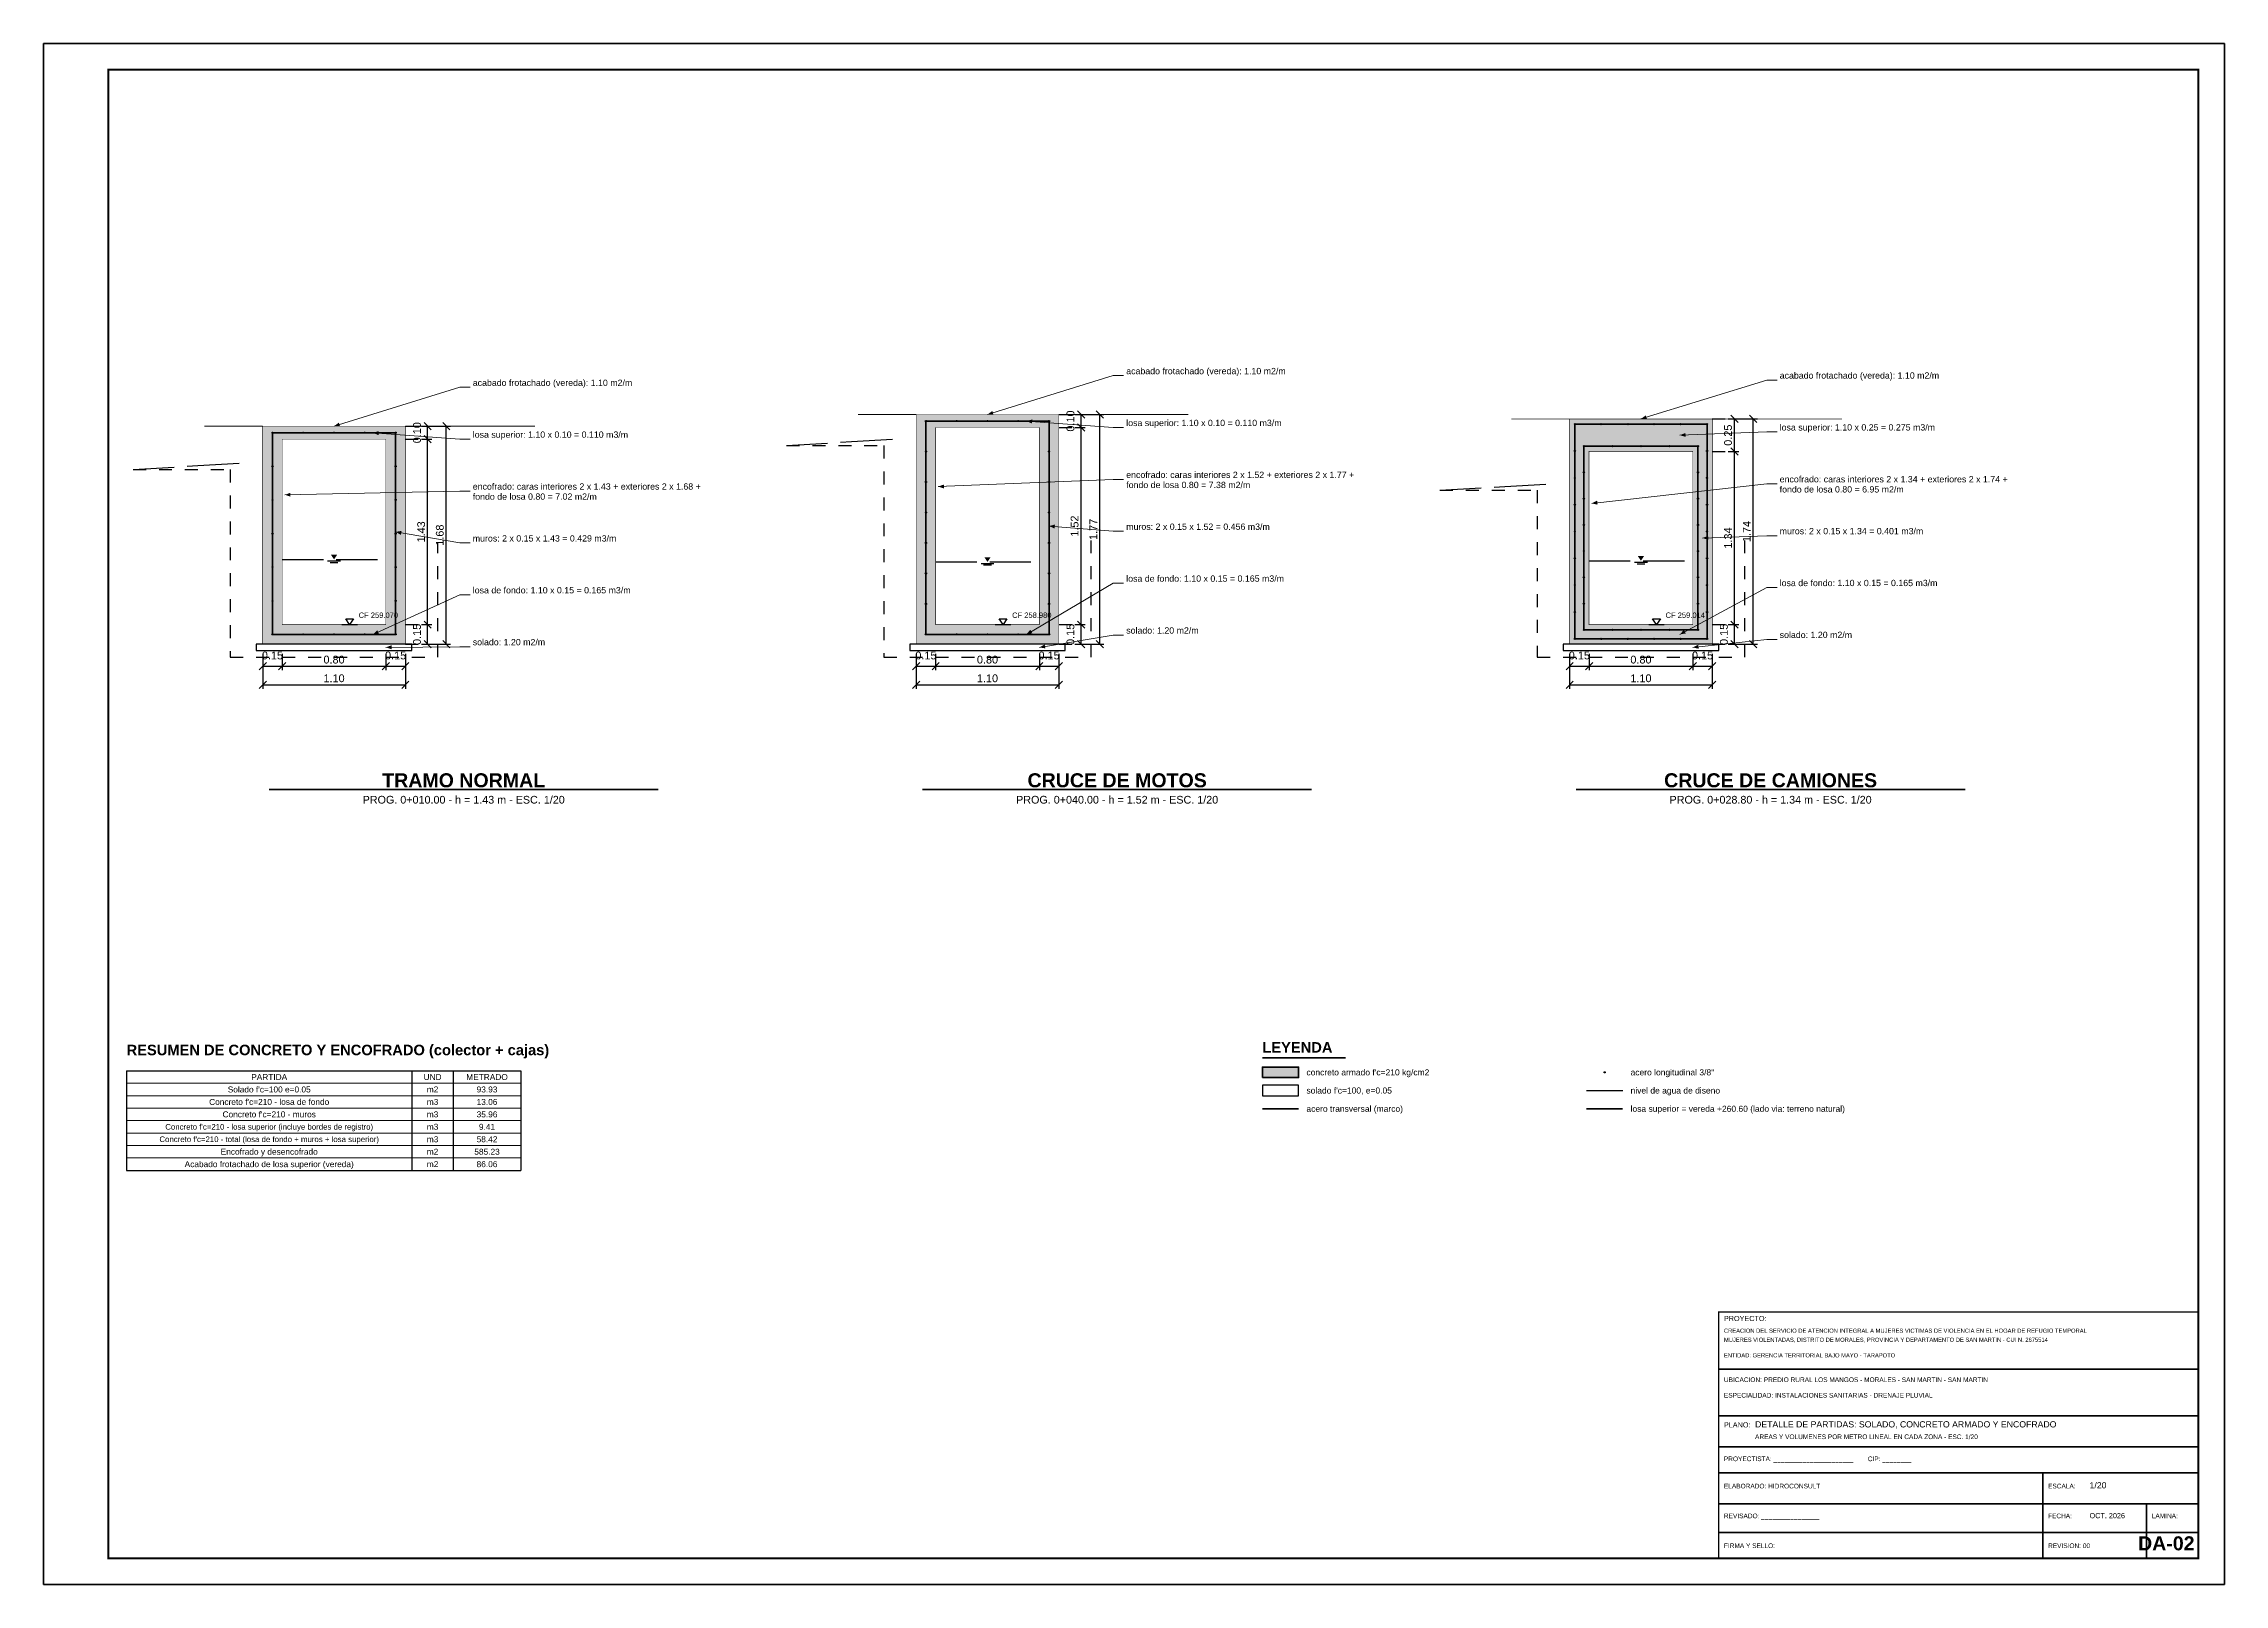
# Model space of a CAD drawing. Header units: metres. Extents: x 349021 to 349543, y 9281040 to 9281959.
# Drawn here: x 349100.98 to 349117.8, y 9281239.79 to 9281251.67 of the extents above; entities that cross this region are included whole.
import ezdxf
from ezdxf.enums import TextEntityAlignment as Align

# ---------------------------------------------------------------- set-up
doc = ezdxf.new("R2010")
doc.units = ezdxf.units.M
doc.header["$LTSCALE"] = 0.25
doc.linetypes.add('DASHED', pattern=[1.524, 1.27, -0.254])
doc.linetypes.add('HIDDEN', pattern=[0.375, 0.25, -0.125])
for name, color, linetype, lineweight in [('ACERO', 1, 'CONTINUOUS', 35), ('AGUA', 150, 'DASHED', 25), ('CONCRETO', 250, 'CONTINUOUS', 50), ('COTAS', 94, 'CONTINUOUS', 18), ('GRILLA', 9, 'CONTINUOUS', 13), ('LLAMADAS', 30, 'CONTINUOUS', 18), ('MARCO', 7, 'CONTINUOUS', 50), ('ROTULO', 7, 'CONTINUOUS', 35), ('TERRENO', 7, 'CONTINUOUS', 30), ('TITULOS', 160, 'CONTINUOUS', 35)]:
    doc.layers.add(name, color=color, linetype=linetype, lineweight=lineweight)
for name, color, linetype in [('ACERO-PUNTOS', 5, 'CONTINUOUS'), ('AGUA-SIMBOLO', 150, 'CONTINUOUS'), ('EXCAVACION', 8, 'HIDDEN'), ('GUITARRA', 8, 'CONTINUOUS'), ('LEYENDA', 7, 'CONTINUOUS'), ('NIVELES', 7, 'CONTINUOUS'), ('ROTULO-TEXTO', 7, 'CONTINUOUS'), ('SOLADO', 8, 'CONTINUOUS'), ('TERRENO-EXISTENTE', 8, 'DASHED'), ('TEXTOS', 7, 'CONTINUOUS')]:
    doc.layers.add(name, color=color, linetype=linetype)
doc.layers.add('CONCRETO-ACHURADO', color=8, linetype='CONTINUOUS', true_color=0xe2e2e2)
doc.styles.get("Standard").update_dxf_attribs({"font": 'arial.ttf'})
doc.styles.add('TITULOS', font='arialbd.ttf')
doc.dimstyles.new('COT-20', dxfattribs={"dimscale": 0.02, "dimtxt": 3, "dimasz": 2.2, "dimexe": 1.6, "dimexo": 1.2, "dimgap": 1, "dimtad": 1, "dimzin": 0, "dimdsep": 46, "dimtxsty": 'Standard', "dimtsz": 1.4, "dimcen": 2.5, "dimclrd": 256, "dimclre": 256, "dimclrt": 7, "dimazin": 3, "dimtfac": 1, "dimtmove": 0, "dimatfit": 3})

msp = doc.modelspace()

# ---------------------------------------------------------------- texts
at = {"layer": 'LEYENDA'}
for s, p in [("concreto armado f'c=210 kg/cm2", (349110.72, 9281243.738)), ('acero longitudinal 3/8"', (349113.22, 9281243.738)), ("solado f'c=100, e=0.05", (349110.72, 9281243.598)), ('nivel de agua de diseno', (349113.22, 9281243.598)), ('acero transversal (marco)', (349110.72, 9281243.457)), ('losa superior = vereda +260.60 (lado via: terreno natural)', (349113.22, 9281243.457))]:
    msp.add_text(s, height=0.0468, dxfattribs=at).set_placement(p, align=Align.MIDDLE_LEFT)
at = {"layer": 'NIVELES'}
for s, p in [('CF 259.070', (349103.41, 9281247.242)), ('CF 258.980', (349108.45, 9281247.242)), ('CF 259.014', (349113.49, 9281247.242))]:
    msp.add_text(s, height=0.0416, dxfattribs=at).set_placement(p)
at = {"layer": 'ROTULO-TEXTO'}
for s, height, p in [('PROYECTO:', 0.04, (349113.94, 9281241.82)), ('CREACION DEL SERVICIO DE ATENCION INTEGRAL A MUJERES VICTIMAS DE VIOLENCIA EN EL HOGAR DE REFUGIO TEMPORAL', 0.032, (349113.94, 9281241.73)), ('MUJERES VIOLENTADAS, DISTRITO DE MORALES, PROVINCIA Y DEPARTAMENTO DE SAN MARTIN - CUI N. 2675514', 0.032, (349113.94, 9281241.66)), ('ENTIDAD: GERENCIA TERRITORIAL BAJO MAYO - TARAPOTO', 0.032, (349113.94, 9281241.54)), ('UBICACION: PREDIO RURAL LOS MANGOS - MORALES - SAN MARTIN - SAN MARTIN', 0.036, (349113.94, 9281241.35)), ('ESPECIALIDAD: INSTALACIONES SANITARIAS - DRENAJE PLUVIAL', 0.036, (349113.94, 9281241.23)), ('PLANO:', 0.04, (349113.94, 9281241)), ('DETALLE DE PARTIDAS: SOLADO, CONCRETO ARMADO Y ENCOFRADO', 0.048, (349114.18, 9281241)), ('AREAS Y VOLUMENES POR METRO LINEAL EN CADA ZONA - ESC. 1/20', 0.036, (349114.18, 9281240.91)), ('PROYECTISTA: ______________________        CIP: ________', 0.036, (349113.94, 9281240.74)), ('ELABORADO: HIDROCONSULT', 0.036, (349113.94, 9281240.53)), ('ESCALA:', 0.036, (349116.44, 9281240.53)), ('1/20', 0.048, (349116.76, 9281240.53)), ('REVISADO: ________________', 0.036, (349113.94, 9281240.3)), ('FECHA:', 0.036, (349116.44, 9281240.3)), ('OCT. 2026', 0.04, (349116.76, 9281240.3)), ('LAMINA:', 0.036, (349117.24, 9281240.3)), ('FIRMA Y SELLO:', 0.036, (349113.94, 9281240.07)), ('REVISION: 00', 0.036, (349116.44, 9281240.07))]:
    msp.add_text(s, height=height, dxfattribs=at).set_placement(p)
at = {"layer": 'TEXTOS'}
for s, p in [('acabado frotachado (vereda): 1.10 m2/m', (349109.33, 9281249.121)), ('acabado frotachado (vereda): 1.10 m2/m', (349114.37, 9281249.087)), ('acabado frotachado (vereda): 1.10 m2/m', (349104.29, 9281249.031)), ('losa superior: 1.10 x 0.10 = 0.110 m3/m', (349109.33, 9281248.721)), ('losa superior: 1.10 x 0.10 = 0.110 m3/m', (349104.29, 9281248.631)), ('losa superior: 1.10 x 0.25 = 0.275 m3/m', (349114.37, 9281248.687)), ('encofrado: caras interiores 2 x 1.43 + exteriores 2 x 1.68 +', (349104.29, 9281248.231)), ('fondo de losa 0.80 = 7.38 m2/m', (349109.33, 9281248.243)), ('encofrado: caras interiores 2 x 1.52 + exteriores 2 x 1.77 +', (349109.33, 9281248.321)), ('fondo de losa 0.80 = 6.95 m2/m', (349114.37, 9281248.209)), ('encofrado: caras interiores 2 x 1.34 + exteriores 2 x 1.74 +', (349114.37, 9281248.287)), ('fondo de losa 0.80 = 7.02 m2/m', (349104.29, 9281248.153)), ('muros: 2 x 0.15 x 1.52 = 0.456 m3/m', (349109.33, 9281247.921)), ('muros: 2 x 0.15 x 1.34 = 0.401 m3/m', (349114.37, 9281247.887)), ('muros: 2 x 0.15 x 1.43 = 0.429 m3/m', (349104.29, 9281247.831)), ('losa de fondo: 1.10 x 0.15 = 0.165 m3/m', (349104.29, 9281247.431)), ('losa de fondo: 1.10 x 0.15 = 0.165 m3/m', (349109.33, 9281247.521)), ('losa de fondo: 1.10 x 0.15 = 0.165 m3/m', (349114.37, 9281247.487)), ('solado: 1.20 m2/m', (349104.29, 9281247.031)), ('solado: 1.20 m2/m', (349109.33, 9281247.121)), ('solado: 1.20 m2/m', (349114.37, 9281247.087))]:
    msp.add_text(s, height=0.0486, dxfattribs=at).set_placement(p)
for s, height, p in [('PROG. 0+010.00 - h = 1.43 m - ESC. 1/20', 0.0594, (349104.22, 9281245.84)), ('PROG. 0+040.00 - h = 1.52 m - ESC. 1/20', 0.0594, (349109.26, 9281245.84)), ('PROG. 0+028.80 - h = 1.34 m - ESC. 1/20', 0.0594, (349114.3, 9281245.84)), ('PARTIDA', 0.0459, (349102.72, 9281243.702)), ('UND', 0.0459, (349103.98, 9281243.702)), ('METRADO', 0.0459, (349104.4, 9281243.702)), ("Solado f'c=100 e=0.05", 0.0459, (349102.72, 9281243.606)), ('m2', 0.0459, (349103.98, 9281243.606)), ('93.93', 0.0459, (349104.4, 9281243.606)), ("Concreto f'c=210 - losa de fondo", 0.0459, (349102.72, 9281243.51)), ("Concreto f'c=210 - muros", 0.0459, (349102.72, 9281243.414)), ('m3', 0.0459, (349103.98, 9281243.51)), ('m3', 0.0459, (349103.98, 9281243.414)), ('35.96', 0.0459, (349104.4, 9281243.414)), ('13.06', 0.0459, (349104.4, 9281243.51)), ("Concreto f'c=210 - total (losa de fondo + muros + losa superior)", 0.0432, (349102.72, 9281243.222)), ("Concreto f'c=210 - losa superior (incluye bordes de registro)", 0.0432, (349102.72, 9281243.318)), ('m3', 0.0459, (349103.98, 9281243.318)), ('m3', 0.0459, (349103.98, 9281243.222)), ('58.42', 0.0459, (349104.4, 9281243.222)), ('9.41', 0.0459, (349104.4, 9281243.318)), ('Acabado frotachado de losa superior (vereda)', 0.0459, (349102.72, 9281243.03)), ('Encofrado y desencofrado', 0.0459, (349102.72, 9281243.126)), ('m2', 0.0459, (349103.98, 9281243.126)), ('m2', 0.0459, (349103.98, 9281243.03)), ('585.23', 0.0459, (349104.4, 9281243.126)), ('86.06', 0.0459, (349104.4, 9281243.03))]:
    msp.add_text(s, height=height, dxfattribs=at).set_placement(p, align=Align.MIDDLE_CENTER)
at = {"layer": 'TITULOS', "style": 'TITULOS'}
for s, p in [('TRAMO NORMAL', (349104.22, 9281245.99)), ('CRUCE DE MOTOS', (349109.26, 9281245.99)), ('CRUCE DE CAMIONES', (349114.3, 9281245.99))]:
    msp.add_text(s, height=0.108, dxfattribs=at).set_placement(p, align=Align.MIDDLE_CENTER)
for s, p in [('RESUMEN DE CONCRETO Y ENCOFRADO (colector + cajas)', (349101.62, 9281243.87)), ('LEYENDA', (349110.38, 9281243.89))]:
    msp.add_text(s, height=0.081, dxfattribs=at).set_placement(p)
msp.add_text('DA-02', height=0.108, dxfattribs=at).set_placement((349117.57, 9281240.02), align=Align.BOTTOM_RIGHT)

# ---------------------------------------------------------------- blocks, each defined once
blk = doc.blocks.new('ACERO-38')
at = {"layer": 'ACERO-PUNTOS'}
h = blk.add_hatch(color=5, dxfattribs=at)
h.dxf.hatch_style = 1
h.paths.add_polyline_path([(-0.00475, 0, 1), (0.00475, 0, 1)])
at = {"layer": 'ACERO-PUNTOS', "color": 5}
blk.add_circle((0, 0), 0.00475, dxfattribs=at)
blk = doc.blocks.new('SIMB-AGUA')
at = {"layer": 'AGUA-SIMBOLO'}
for p, q in [((-2.5, -0.6), (2.5, -0.6)), ((-1.5, -1.2), (1.5, -1.2))]:
    blk.add_line(p, q, dxfattribs=at)
blk.add_solid([(0, 0), (-1.2, 1.8), (1.2, 1.8)], dxfattribs=at)
blk = doc.blocks.new('SIMB-NIVEL')
at = {"layer": 'NIVELES'}
blk.add_line((-3, 0), (3, 0), dxfattribs=at)
blk.add_lwpolyline([(0, 0), (-1.5, 2.2), (1.5, 2.2)], close=True, dxfattribs=at)

# ---------------------------------------------------------------- dimensions: what is measured, and where the dimension line sits
at = {"layer": 'COTAS'}
for base, p1, p2 in [((349108.982, 9281248.71), (349108.91, 9281248.71), (349108.91, 9281248.81)), ((349109.126, 9281247.04), (349108.91, 9281247.04), (349108.91, 9281248.81)), ((349114.022, 9281248.526), (349113.95, 9281248.526), (349113.95, 9281248.776)), ((349114.166, 9281247.04), (349113.95, 9281247.04), (349113.95, 9281248.776)), ((349103.942, 9281248.62), (349103.87, 9281248.62), (349103.87, 9281248.72)), ((349103.942, 9281247.19), (349103.87, 9281247.19), (349103.87, 9281248.62)), ((349104.086, 9281247.04), (349103.87, 9281247.04), (349103.87, 9281248.72)), ((349108.982, 9281247.19), (349108.91, 9281247.19), (349108.91, 9281248.71)), ((349114.022, 9281247.19), (349113.95, 9281247.19), (349113.95, 9281248.526)), ((349103.942, 9281247.04), (349103.87, 9281247.04), (349103.87, 9281247.19)), ((349108.982, 9281247.04), (349108.91, 9281247.04), (349108.91, 9281247.19)), ((349114.022, 9281247.04), (349113.95, 9281247.04), (349113.95, 9281247.19))]:
    msp.add_linear_dim(base=base, p1=p1, p2=p2, angle=90, dimstyle='COT-20', dxfattribs=at).render()
for base, p1, p2 in [((349102.67, 9281246.87), (349102.67, 9281246.99), (349102.82, 9281246.99)), ((349102.67, 9281246.726), (349102.67, 9281246.99), (349103.77, 9281246.99)), ((349102.82, 9281246.87), (349102.82, 9281246.99), (349103.62, 9281246.99)), ((349103.62, 9281246.87), (349103.62, 9281246.99), (349103.77, 9281246.99)), ((349107.71, 9281246.87), (349107.71, 9281246.99), (349107.86, 9281246.99)), ((349107.71, 9281246.726), (349107.71, 9281246.99), (349108.81, 9281246.99)), ((349107.86, 9281246.87), (349107.86, 9281246.99), (349108.66, 9281246.99)), ((349108.66, 9281246.87), (349108.66, 9281246.99), (349108.81, 9281246.99)), ((349112.75, 9281246.87), (349112.75, 9281246.99), (349112.9, 9281246.99)), ((349112.75, 9281246.726), (349112.75, 9281246.99), (349113.85, 9281246.99)), ((349112.9, 9281246.87), (349112.9, 9281246.99), (349113.7, 9281246.99)), ((349113.7, 9281246.87), (349113.7, 9281246.99), (349113.85, 9281246.99))]:
    msp.add_linear_dim(base=base, p1=p1, p2=p2, dimstyle='COT-20', dxfattribs=at).render()

# ---------------------------------------------------------------- hatches: boundary and pattern name
at = {"layer": 'CONCRETO-ACHURADO', "true_color": 0xe2e2e2}
h = msp.add_hatch(color=7, dxfattribs=at)
h.dxf.hatch_style = 1
h.paths.add_polyline_path([(349107.71, 9281248.71), (349108.81, 9281248.71), (349108.81, 9281248.81), (349107.71, 9281248.81)])
h = msp.add_hatch(color=7, dxfattribs=at)
h.dxf.hatch_style = 1
h.paths.add_polyline_path([(349112.75, 9281248.526), (349113.85, 9281248.526), (349113.85, 9281248.776), (349112.75, 9281248.776)])
h = msp.add_hatch(color=7, dxfattribs=at)
h.dxf.hatch_style = 1
h.paths.add_polyline_path([(349102.67, 9281248.62), (349103.77, 9281248.62), (349103.77, 9281248.72), (349102.67, 9281248.72)])
h = msp.add_hatch(color=7, dxfattribs=at)
h.dxf.hatch_style = 1
h.paths.add_polyline_path([(349102.67, 9281247.19), (349102.82, 9281247.19), (349102.82, 9281248.62), (349102.67, 9281248.62)])
h = msp.add_hatch(color=7, dxfattribs=at)
h.dxf.hatch_style = 1
h.paths.add_polyline_path([(349103.62, 9281247.19), (349103.77, 9281247.19), (349103.77, 9281248.62), (349103.62, 9281248.62)])
h = msp.add_hatch(color=7, dxfattribs=at)
h.dxf.hatch_style = 1
h.paths.add_polyline_path([(349107.71, 9281247.19), (349107.86, 9281247.19), (349107.86, 9281248.71), (349107.71, 9281248.71)])
h = msp.add_hatch(color=7, dxfattribs=at)
h.dxf.hatch_style = 1
h.paths.add_polyline_path([(349108.66, 9281247.19), (349108.81, 9281247.19), (349108.81, 9281248.71), (349108.66, 9281248.71)])
h = msp.add_hatch(color=7, dxfattribs=at)
h.dxf.hatch_style = 1
h.paths.add_polyline_path([(349112.75, 9281247.19), (349112.9, 9281247.19), (349112.9, 9281248.526), (349112.75, 9281248.526)])
h = msp.add_hatch(color=7, dxfattribs=at)
h.dxf.hatch_style = 1
h.paths.add_polyline_path([(349113.7, 9281247.19), (349113.85, 9281247.19), (349113.85, 9281248.526), (349113.7, 9281248.526)])
h = msp.add_hatch(color=7, dxfattribs=at)
h.dxf.hatch_style = 1
h.paths.add_polyline_path([(349102.67, 9281247.04), (349103.77, 9281247.04), (349103.77, 9281247.19), (349102.67, 9281247.19)])
h = msp.add_hatch(color=7, dxfattribs=at)
h.dxf.hatch_style = 1
h.paths.add_polyline_path([(349107.71, 9281247.04), (349108.81, 9281247.04), (349108.81, 9281247.19), (349107.71, 9281247.19)])
h = msp.add_hatch(color=7, dxfattribs=at)
h.dxf.hatch_style = 1
h.paths.add_polyline_path([(349112.75, 9281247.04), (349113.85, 9281247.04), (349113.85, 9281247.19), (349112.75, 9281247.19)])
h = msp.add_hatch(color=7, dxfattribs=at)
h.dxf.hatch_style = 1
h.paths.add_polyline_path([(349110.38, 9281243.698), (349110.66, 9281243.698), (349110.66, 9281243.778), (349110.38, 9281243.778)])

# ---------------------------------------------------------------- linework, layer by layer
at = {"layer": 'ACERO'}
for points in [[(349107.785, 9281247.115), (349108.735, 9281247.115), (349108.735, 9281248.76), (349107.785, 9281248.76)], [(349102.745, 9281247.115), (349103.695, 9281247.115), (349103.695, 9281248.67), (349102.745, 9281248.67)], [(349112.79, 9281247.08), (349113.81, 9281247.08), (349113.81, 9281248.736), (349112.79, 9281248.736)], [(349112.86, 9281247.15), (349113.74, 9281247.15), (349113.74, 9281248.566), (349112.86, 9281248.566)]]:
    msp.add_lwpolyline(points, close=True, dxfattribs=at)
at = {"layer": 'ACERO', "const_width": 0.014}
msp.add_lwpolyline([(349110.38, 9281243.457), (349110.66, 9281243.457)], dxfattribs=at)
at = {"layer": 'AGUA'}
for p, q in [((349102.82, 9281247.693), (349103.62, 9281247.693)), ((349107.86, 9281247.674), (349108.66, 9281247.674)), ((349112.9, 9281247.683), (349113.7, 9281247.683)), ((349112.88, 9281243.598), (349113.16, 9281243.598))]:
    msp.add_line(p, q, dxfattribs=at)
at = {"layer": 'CONCRETO', "const_width": 0.004}
for points in [[(349107.71, 9281247.04), (349108.81, 9281247.04), (349108.81, 9281248.81), (349107.71, 9281248.81)], [(349112.75, 9281247.04), (349113.85, 9281247.04), (349113.85, 9281248.776), (349112.75, 9281248.776)], [(349102.67, 9281247.04), (349103.77, 9281247.04), (349103.77, 9281248.72), (349102.67, 9281248.72)], [(349102.82, 9281247.19), (349103.62, 9281247.19), (349103.62, 9281248.62), (349102.82, 9281248.62)], [(349107.86, 9281247.19), (349108.66, 9281247.19), (349108.66, 9281248.71), (349107.86, 9281248.71)], [(349112.9, 9281247.19), (349113.7, 9281247.19), (349113.7, 9281248.526), (349112.9, 9281248.526)]]:
    msp.add_lwpolyline(points, close=True, dxfattribs=at)
at = {"layer": 'CONCRETO'}
msp.add_lwpolyline([(349110.38, 9281243.698), (349110.66, 9281243.698), (349110.66, 9281243.778), (349110.38, 9281243.778)], close=True, dxfattribs=at)
at = {"layer": 'EXCAVACION'}
for points in [[(349106.71, 9281248.571), (349107.46, 9281248.571), (349107.46, 9281246.94), (349109.06, 9281246.94), (349109.06, 9281247.91)], [(349101.67, 9281248.386), (349102.42, 9281248.386), (349102.42, 9281246.94), (349104.02, 9281246.94), (349104.02, 9281247.82)], [(349111.75, 9281248.226), (349112.5, 9281248.226), (349112.5, 9281246.94), (349114.1, 9281246.94), (349114.1, 9281247.876)]]:
    msp.add_lwpolyline(points, dxfattribs=at)
at = {"layer": 'GRILLA'}
for p, q in [((349101.62, 9281243.654), (349104.66, 9281243.654)), ((349101.62, 9281243.558), (349104.66, 9281243.558)), ((349101.62, 9281243.462), (349104.66, 9281243.462)), ((349101.62, 9281243.366), (349104.66, 9281243.366)), ((349101.62, 9281243.27), (349104.66, 9281243.27)), ((349101.62, 9281243.174), (349104.66, 9281243.174)), ((349101.62, 9281243.078), (349104.66, 9281243.078))]:
    msp.add_line(p, q, dxfattribs=at)
at = {"layer": 'GUITARRA'}
for p, q in [((349108.81, 9281248.81), (349108.91, 9281248.81)), ((349113.85, 9281248.776), (349113.95, 9281248.776)), ((349103.77, 9281248.72), (349103.87, 9281248.72)), ((349103.77, 9281248.62), (349103.87, 9281248.62)), ((349108.81, 9281248.71), (349108.91, 9281248.71)), ((349113.85, 9281248.526), (349113.95, 9281248.526)), ((349103.77, 9281247.19), (349103.87, 9281247.19)), ((349108.81, 9281247.19), (349108.91, 9281247.19)), ((349113.85, 9281247.19), (349113.95, 9281247.19)), ((349103.77, 9281247.04), (349103.87, 9281247.04)), ((349108.81, 9281247.04), (349108.91, 9281247.04)), ((349113.85, 9281247.04), (349113.95, 9281247.04))]:
    msp.add_line(p, q, dxfattribs=at)
at = {"layer": 'LLAMADAS'}
for p, q in [((349109.23, 9281249.11), (349108.26, 9281248.81)), ((349109.31, 9281249.11), (349109.23, 9281249.11)), ((349104.19, 9281249.02), (349103.22, 9281248.72)), ((349104.27, 9281249.02), (349104.19, 9281249.02)), ((349114.27, 9281249.076), (349113.3, 9281248.776)), ((349114.35, 9281249.076), (349114.27, 9281249.076)), ((349109.23, 9281248.71), (349108.56, 9281248.76)), ((349104.19, 9281248.62), (349103.52, 9281248.67)), ((349104.27, 9281248.62), (349104.19, 9281248.62)), ((349109.31, 9281248.71), (349109.23, 9281248.71)), ((349114.27, 9281248.676), (349113.6, 9281248.651)), ((349114.35, 9281248.676), (349114.27, 9281248.676)), ((349109.23, 9281248.31), (349107.88, 9281248.254)), ((349109.31, 9281248.31), (349109.23, 9281248.31)), ((349114.27, 9281248.276), (349112.92, 9281248.125)), ((349114.35, 9281248.276), (349114.27, 9281248.276)), ((349104.19, 9281248.22), (349102.84, 9281248.191)), ((349104.27, 9281248.22), (349104.19, 9281248.22)), ((349109.23, 9281247.91), (349108.735, 9281247.95)), ((349104.19, 9281247.82), (349103.695, 9281247.905)), ((349104.27, 9281247.82), (349104.19, 9281247.82)), ((349109.31, 9281247.91), (349109.23, 9281247.91)), ((349114.27, 9281247.876), (349113.775, 9281247.858)), ((349114.35, 9281247.876), (349114.27, 9281247.876)), ((349104.19, 9281247.42), (349103.52, 9281247.115)), ((349104.27, 9281247.42), (349104.19, 9281247.42)), ((349109.23, 9281247.51), (349108.56, 9281247.115)), ((349109.31, 9281247.51), (349109.23, 9281247.51)), ((349114.27, 9281247.476), (349113.6, 9281247.115)), ((349114.35, 9281247.476), (349114.27, 9281247.476)), ((349109.23, 9281247.11), (349108.66, 9281247.015)), ((349109.31, 9281247.11), (349109.23, 9281247.11)), ((349114.27, 9281247.076), (349113.7, 9281247.015)), ((349114.35, 9281247.076), (349114.27, 9281247.076)), ((349104.19, 9281247.02), (349103.62, 9281247.015)), ((349104.27, 9281247.02), (349104.19, 9281247.02))]:
    msp.add_line(p, q, dxfattribs=at)
for points in [[(349108.26, 9281248.81), (349108.307, 9281248.808), (349108.297, 9281248.838)], [(349108.56, 9281248.76), (349108.603, 9281248.741), (349108.605, 9281248.772)], [(349113.3, 9281248.776), (349113.347, 9281248.775), (349113.337, 9281248.804)], [(349103.22, 9281248.72), (349103.267, 9281248.718), (349103.257, 9281248.748)], [(349103.52, 9281248.67), (349103.563, 9281248.651), (349103.565, 9281248.682)], [(349113.6, 9281248.651), (349113.645, 9281248.638), (349113.643, 9281248.668)], [(349107.88, 9281248.254), (349107.925, 9281248.24), (349107.923, 9281248.271)], [(349102.84, 9281248.191), (349102.884, 9281248.177), (349102.884, 9281248.207)], [(349112.92, 9281248.125), (349112.965, 9281248.115), (349112.962, 9281248.146)], [(349103.695, 9281247.905), (349103.736, 9281247.882), (349103.741, 9281247.913)], [(349108.735, 9281247.95), (349108.778, 9281247.931), (349108.78, 9281247.962)], [(349113.775, 9281247.858), (349113.82, 9281247.844), (349113.818, 9281247.875)], [(349103.52, 9281247.115), (349103.566, 9281247.119), (349103.554, 9281247.147)], [(349108.56, 9281247.115), (349108.606, 9281247.124), (349108.59, 9281247.151)], [(349113.6, 9281247.115), (349113.646, 9281247.122), (349113.631, 9281247.149)], [(349103.62, 9281247.015), (349103.664, 9281247), (349103.664, 9281247.031)], [(349108.66, 9281247.015), (349108.706, 9281247.007), (349108.701, 9281247.037)], [(349113.7, 9281247.015), (349113.745, 9281247.004), (349113.742, 9281247.035)]]:
    msp.add_solid(points, dxfattribs=at)
at = {"layer": 'MARCO'}
msp.add_lwpolyline([(349100.98, 9281239.79), (349117.8, 9281239.79), (349117.8, 9281251.67), (349100.98, 9281251.67)], close=True, dxfattribs=at)
at = {"layer": 'MARCO', "const_width": 0.016}
msp.add_lwpolyline([(349101.48, 9281239.99), (349117.6, 9281239.99), (349117.6, 9281251.47), (349101.48, 9281251.47)], close=True, dxfattribs=at)
at = {"layer": 'ROTULO'}
for p, q in [((349113.9, 9281241.45), (349117.6, 9281241.45)), ((349113.9, 9281241.09), (349117.6, 9281241.09)), ((349113.9, 9281240.85), (349117.6, 9281240.85)), ((349113.9, 9281240.65), (349117.6, 9281240.65)), ((349116.4, 9281240.65), (349116.4, 9281239.99)), ((349113.9, 9281240.41), (349117.6, 9281240.41)), ((349117.2, 9281240.41), (349117.2, 9281239.99)), ((349113.9, 9281240.19), (349117.6, 9281240.19))]:
    msp.add_line(p, q, dxfattribs=at)
at = {"layer": 'ROTULO', "const_width": 0.01}
msp.add_lwpolyline([(349113.9, 9281239.99), (349117.6, 9281239.99), (349117.6, 9281241.89), (349113.9, 9281241.89)], close=True, dxfattribs=at)
at = {"layer": 'SOLADO'}
for points in [[(349102.62, 9281246.99), (349103.82, 9281246.99), (349103.82, 9281247.04), (349102.62, 9281247.04)], [(349107.66, 9281246.99), (349108.86, 9281246.99), (349108.86, 9281247.04), (349107.66, 9281247.04)], [(349112.7, 9281246.99), (349113.9, 9281246.99), (349113.9, 9281247.04), (349112.7, 9281247.04)], [(349110.38, 9281243.558), (349110.66, 9281243.558), (349110.66, 9281243.638), (349110.38, 9281243.638)]]:
    msp.add_lwpolyline(points, close=True, dxfattribs=at)
at = {"layer": 'TERRENO'}
for points, const_width in [([(349107.26, 9281248.81), (349107.71, 9281248.81)], 0.006), ([(349108.81, 9281248.81), (349109.81, 9281248.81)], 0.006), ([(349112.3, 9281248.776), (349112.75, 9281248.776)], 0.006), ([(349113.85, 9281248.776), (349114.85, 9281248.776)], 0.006), ([(349102.22, 9281248.72), (349102.67, 9281248.72)], 0.006), ([(349103.77, 9281248.72), (349104.77, 9281248.72)], 0.006), ([(349112.88, 9281243.457), (349113.16, 9281243.457)], 0.014)]:
    msp.add_lwpolyline(points, dxfattribs=dict(at, const_width=const_width))
at = {"layer": 'TERRENO-EXISTENTE'}
for points in [[(349106.71, 9281248.571), (349107.21, 9281248.601), (349107.56, 9281248.621)], [(349101.67, 9281248.386), (349102.17, 9281248.416), (349102.52, 9281248.436)], [(349111.75, 9281248.226), (349112.25, 9281248.256), (349112.6, 9281248.276)]]:
    msp.add_lwpolyline(points, dxfattribs=at)
at = {"layer": 'TEXTOS'}
for p, q in [((349101.62, 9281243.75), (349104.66, 9281243.75)), ((349101.62, 9281243.75), (349101.62, 9281242.982)), ((349103.82, 9281243.75), (349103.82, 9281242.982)), ((349104.14, 9281243.75), (349104.14, 9281242.982)), ((349104.66, 9281243.75), (349104.66, 9281242.982)), ((349101.62, 9281242.982), (349104.66, 9281242.982))]:
    msp.add_line(p, q, dxfattribs=at)
at = {"layer": 'TITULOS'}
for p, q in [((349102.72, 9281245.92), (349105.72, 9281245.92)), ((349107.76, 9281245.92), (349110.76, 9281245.92)), ((349112.8, 9281245.92), (349115.8, 9281245.92)), ((349110.38, 9281243.85), (349111.02, 9281243.85))]:
    msp.add_line(p, q, dxfattribs=at)

# ---------------------------------------------------------------- block references
for p in [(349107.785, 9281248.76), (349108.023, 9281248.76), (349108.26, 9281248.76), (349108.497, 9281248.76), (349108.735, 9281248.76), (349102.745, 9281248.67), (349102.982, 9281248.67), (349103.22, 9281248.67), (349103.457, 9281248.67), (349103.695, 9281248.67), (349112.79, 9281248.736), (349112.994, 9281248.736), (349113.198, 9281248.736), (349113.402, 9281248.736), (349113.606, 9281248.736), (349113.81, 9281248.736), (349102.745, 9281248.411), (349103.695, 9281248.411), (349107.785, 9281248.525), (349108.735, 9281248.525), (349112.79, 9281248.529), (349112.86, 9281248.566), (349113.08, 9281248.566), (349113.3, 9281248.566), (349113.52, 9281248.566), (349113.74, 9281248.566), (349113.81, 9281248.529), (349107.785, 9281248.29), (349108.735, 9281248.29), (349112.79, 9281248.322), (349112.86, 9281248.364), (349113.74, 9281248.364), (349113.81, 9281248.322), (349102.745, 9281248.152), (349103.695, 9281248.152), (349112.79, 9281248.115), (349112.86, 9281248.162), (349113.74, 9281248.162), (349113.81, 9281248.115), (349107.785, 9281248.055), (349108.735, 9281248.055), (349112.79, 9281247.908), (349112.86, 9281247.959), (349113.74, 9281247.959), (349113.81, 9281247.908), (349102.745, 9281247.892), (349103.695, 9281247.892), (349107.785, 9281247.82), (349108.735, 9281247.82), (349112.86, 9281247.757), (349113.74, 9281247.757), (349102.745, 9281247.633), (349103.695, 9281247.633), (349107.785, 9281247.585), (349108.735, 9281247.585), (349112.79, 9281247.701), (349113.81, 9281247.701), (349112.79, 9281247.494), (349112.86, 9281247.555), (349113.74, 9281247.555), (349113.81, 9281247.494), (349102.745, 9281247.374), (349103.695, 9281247.374), (349107.785, 9281247.35), (349108.735, 9281247.35), (349112.79, 9281247.287), (349112.86, 9281247.352), (349113.74, 9281247.352), (349113.81, 9281247.287), (349102.745, 9281247.115), (349102.982, 9281247.115), (349103.22, 9281247.115), (349103.457, 9281247.115), (349103.695, 9281247.115), (349107.785, 9281247.115), (349108.023, 9281247.115), (349108.26, 9281247.115), (349108.497, 9281247.115), (349108.735, 9281247.115), (349112.79, 9281247.08), (349112.86, 9281247.15), (349112.994, 9281247.08), (349113.08, 9281247.15), (349113.198, 9281247.08), (349113.3, 9281247.15), (349113.402, 9281247.08), (349113.52, 9281247.15), (349113.606, 9281247.08), (349113.74, 9281247.15), (349113.81, 9281247.08)]:
    msp.add_blockref('ACERO-38', p)
at = {"xscale": 0.02, "yscale": 0.02}
for p in [(349103.22, 9281247.693), (349108.26, 9281247.674), (349113.3, 9281247.683)]:
    msp.add_blockref('SIMB-AGUA', p, dxfattribs=at)
at = {"layer": 'ACERO-PUNTOS'}
msp.add_blockref('ACERO-38', (349113.02, 9281243.738), dxfattribs=at)
at = {"layer": 'NIVELES', "xscale": 0.02, "yscale": 0.02}
for p in [(349103.34, 9281247.19), (349108.38, 9281247.19), (349113.42, 9281247.19)]:
    msp.add_blockref('SIMB-NIVEL', p, dxfattribs=at)

msp.set_redraw_order([(e.dxf.handle, doc.entitydb.next_handle()) for e in msp.query("TEXT MTEXT ATTDEF DIMENSION ARC_DIMENSION")])  # texts and dimensions are drawn at this point

doc.saveas('drawing.dxf')
